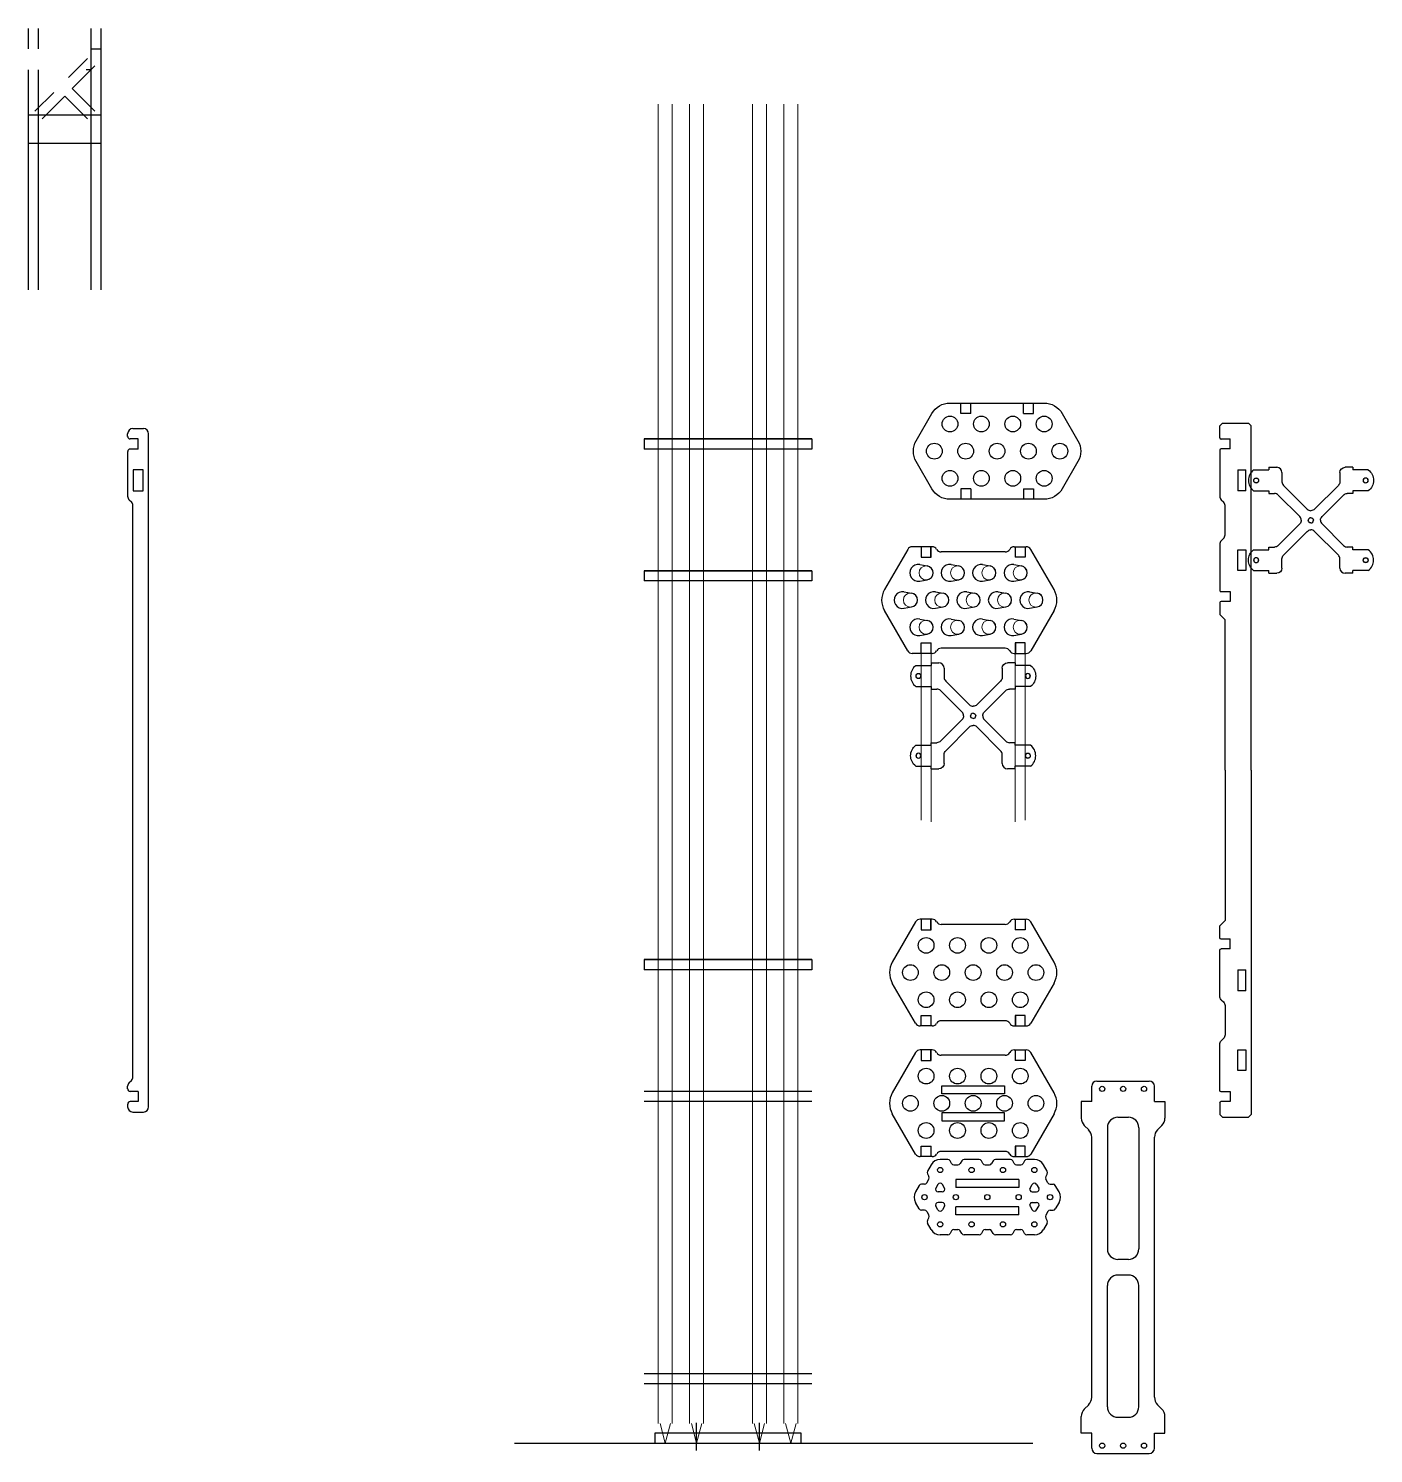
# Model space of a CAD drawing. Header units: inches. Extents: x -65 to 75, y -18 to 34.
# Drawn here: x -9.07 to 23.07, y -0.3 to 33.76 of the extents above; entities that cross this region are included whole.
import ezdxf

# ---------------------------------------------------------------- set-up
doc = ezdxf.new("R2010")
doc.units = ezdxf.units.IN
doc.header["$MEASUREMENT"] = 0
doc.layers.add('CUT', color=1, linetype='Continuous')
doc.layers.add('NOPLOT', color=40, linetype='Continuous', lineweight=5)

# ---------------------------------------------------------------- blocks, each defined once
blk = doc.blocks.new('Plate')
for p, q in [((-0.87, 0.9), (-0.87, 1.15)), ((-0.63, 0.9), (-0.63, 1.15)), ((0.63, 0.9), (0.63, 1.15)), ((0.87, 0.9), (0.87, 1.15)), ((-0.63, 0.9), (-0.87, 0.9)), ((0.63, 0.9), (0.87, 0.9)), ((-0.87, -0.9), (-0.87, -1.15)), ((-0.63, -0.9), (-0.87, -0.9)), ((-0.63, -0.9), (-0.63, -1.15)), ((0.63, -0.9), (0.63, -1.15)), ((0.63, -0.9), (0.87, -0.9)), ((0.87, -0.9), (0.87, -1.15))]:
    blk.add_line(p, q)
blk.add_lwpolyline([(-1.125, 1.15), (1.125, 1.15, -0.267949), (1.558, 0.9), (1.933, 0.25, -0.267949), (1.933, -0.25), (1.558, -0.9, -0.267949), (1.125, -1.15), (-1.125, -1.15, -0.267949), (-1.558, -0.9), (-1.933, -0.25, -0.267949), (-1.933, 0.25), (-1.558, 0.9, -0.267949)], format="xyb", close=True)
for centre in [(-1.125, 0.65), (-0.375, 0.65), (0.375, 0.65), (1.125, 0.65), (-1.5, 0), (-0.75, 0), (0, 0), (0.75, 0), (1.5, 0), (-1.125, -0.65), (-0.375, -0.65), (0.375, -0.65), (1.125, -0.65)]:
    blk.add_circle(centre, 0.188)
blk = doc.blocks.new('Arrow')
blk.add_line((-3.605, 0), (5.784, 0))
at = {"layer": 'NOPLOT'}
for p, q in [((-0.168, 32), (-0.168, 0.467)), ((0.168, 32), (0.168, 0.467)), ((-0.125, 0.467), (0, 0)), ((0.125, 0.467), (0, 0))]:
    blk.add_line(p, q, dxfattribs=at)
blk = doc.blocks.new('ShearBrace_Quarter')
for p, q in [((-1.37, 1.203), (-1.005, 1.203)), ((-1.005, 1.266), (-1.005, 1.203)), ((-1.005, 1.266), (-0.818, 1.266)), ((-1.005, 1.203), (-1.005, 1.203)), ((-0.693, 1.141), (-0.693, 0.921)), ((-1.37, 0.703), (-1.005, 0.703)), ((-1.005, 0.703), (-1.005, 0.641)), ((-0.656, 0.833), (-0.088, 0.265)), ((-1.005, 0.641), (-0.869, 0.641)), ((-0.781, 0.604), (-0.265, 0.088))]:
    blk.add_line(p, q)
blk.add_circle((-1.308, 0.953), 0.0575)
for centre, radius, start, end in [((-1.183, 0.953), 0.312, 126.8699, 233.1301), ((-0.818, 1.141), 0.125, 0, 90), ((-0.567, 0.921), 0.125, 180, 225), ((-0.869, 0.516), 0.125, 45, 90), ((-0.354, 0), 0.125, 0, 45), ((0, 0.354), 0.125, 225, 270), ((0, 0), 0.0625, 90, 180)]:
    blk.add_arc(centre, radius, start, end)
at = {"layer": 'NOPLOT'}
blk.add_circle((-1.308, 0.953), 0.0625, dxfattribs=at)
blk = doc.blocks.new('ShearBrace')
at = {"layer": 'CUT'}
blk.add_blockref('ShearBrace_Quarter', (0, 0), dxfattribs=at)
at = {"layer": 'CUT', "xscale": -1}
blk.add_blockref('ShearBrace_Quarter', (0, 0), dxfattribs=at)
at = {"layer": 'CUT', "xscale": -1, "rotation": 180}
blk.add_blockref('ShearBrace_Quarter', (0, 0), dxfattribs=at)
at = {"layer": 'CUT', "rotation": 180}
blk.add_blockref('ShearBrace_Quarter', (0, 0), dxfattribs=at)
blk = doc.blocks.new('PlateElevation')
for p, q in [((-2, 0.24), (2, 0.24)), ((-2, 0.24), (-2, 0)), ((2, 0.24), (-2, 0.24)), ((2, 0), (-2, 0)), ((2, 0.24), (2, 0))]:
    blk.add_line(p, q)
blk = doc.blocks.new('CatchPlate')
for p, q in [((-0.945, -0.25), (-1.125, -0.25)), ((-0.854, -0.344), (-0.89, -0.281)), ((-0.61, -0.281), (-0.646, -0.344)), ((-0.195, -0.25), (-0.555, -0.25)), ((-0.104, -0.344), (-0.14, -0.281)), ((0.14, -0.281), (0.104, -0.344)), ((0.555, -0.25), (0.195, -0.25)), ((0.646, -0.344), (0.61, -0.281)), ((0.89, -0.281), (0.854, -0.344)), ((1.125, -0.25), (0.945, -0.25)), ((-1.342, -0.375), (-1.432, -0.531)), ((-1.432, -0.594), (-1.396, -0.656)), ((-0.8, -0.375), (-0.7, -0.375)), ((-0.05, -0.375), (0.05, -0.375)), ((0.7, -0.375), (0.8, -0.375)), ((1.432, -0.531), (1.342, -0.375)), ((1.432, -0.594), (1.396, -0.656)), ((-1.626, -0.868), (-1.717, -1.025)), ((-1.5, -0.837), (-1.572, -0.837)), ((-1.446, -0.806), (-1.396, -0.719)), ((-1.179, -0.844), (-1.229, -0.931)), ((-1.021, -0.931), (-1.071, -0.844)), ((0.75, -0.73), (-0.75, -0.73)), ((-0.75, -0.73), (-0.75, -0.92)), ((0.75, -0.92), (-0.75, -0.92)), ((0.75, -0.73), (0.75, -0.92)), ((1.021, -0.931), (1.071, -0.844)), ((1.179, -0.844), (1.229, -0.931)), ((1.446, -0.806), (1.396, -0.719)), ((1.5, -0.837), (1.572, -0.837)), ((1.717, -1.025), (1.626, -0.868)), ((-1.626, -1.431), (-1.717, -1.275)), ((-1.075, -1.025), (-1.175, -1.025)), ((-1.075, -1.275), (-1.175, -1.275)), ((1.075, -1.025), (1.175, -1.025)), ((1.075, -1.275), (1.175, -1.275)), ((1.717, -1.275), (1.626, -1.431)), ((-1.5, -1.462), (-1.572, -1.462)), ((-1.446, -1.493), (-1.396, -1.58)), ((-1.432, -1.705), (-1.396, -1.643)), ((-1.179, -1.455), (-1.229, -1.368)), ((-1.021, -1.368), (-1.071, -1.455)), ((0.75, -1.379), (-0.75, -1.379)), ((-0.75, -1.569), (-0.75, -1.379)), ((0.75, -1.569), (-0.75, -1.569)), ((0.75, -1.569), (0.75, -1.379)), ((1.021, -1.368), (1.071, -1.455)), ((1.179, -1.455), (1.229, -1.368)), ((1.446, -1.493), (1.396, -1.58)), ((1.432, -1.705), (1.396, -1.643)), ((1.5, -1.462), (1.572, -1.462)), ((-1.342, -1.924), (-1.432, -1.768)), ((-0.854, -1.955), (-0.89, -2.018)), ((-0.8, -1.924), (-0.7, -1.924)), ((-0.61, -2.018), (-0.646, -1.955)), ((-0.104, -1.955), (-0.14, -2.018)), ((-0.05, -1.924), (0.05, -1.924)), ((0.14, -2.018), (0.104, -1.955)), ((0.646, -1.955), (0.61, -2.018)), ((0.7, -1.924), (0.8, -1.924)), ((0.89, -2.018), (0.854, -1.955)), ((1.432, -1.768), (1.342, -1.924)), ((-0.945, -2.049), (-1.125, -2.049)), ((-0.195, -2.049), (-0.555, -2.049)), ((0.555, -2.049), (0.195, -2.049)), ((1.125, -2.049), (0.945, -2.049))]:
    blk.add_line(p, q)
for centre in [(-1.125, -0.5), (-0.375, -0.5), (0.375, -0.5), (1.125, -0.5), (-1.5, -1.15), (-0.75, -1.15), (0, -1.15), (0.75, -1.15), (1.5, -1.15), (-1.125, -1.799), (-0.375, -1.799), (0.375, -1.799), (1.125, -1.799)]:
    blk.add_circle(centre, 0.0625)
for centre, radius, start, end in [((-1.125, -0.5), 0.25, 90, 150), ((-0.945, -0.313), 0.0625, 30, 90), ((-0.555, -0.313), 0.0625, 90, 150), ((-0.195, -0.313), 0.0625, 30, 90), ((0.195, -0.313), 0.0625, 90, 150), ((0.555, -0.313), 0.0625, 30, 90), ((0.945, -0.313), 0.0625, 90, 150), ((1.125, -0.5), 0.25, 30, 90), ((-1.378, -0.563), 0.0625, 150, 210), ((-1.45, -0.688), 0.0625, 330, 30), ((-0.8, -0.313), 0.0625, 210, 270), ((-0.7, -0.313), 0.0625, 270, 330), ((-0.05, -0.313), 0.0625, 210, 270), ((0.05, -0.313), 0.0625, 270, 330), ((0.7, -0.313), 0.0625, 210, 270), ((0.8, -0.313), 0.0625, 270, 330), ((1.45, -0.688), 0.0625, 150, 210), ((1.378, -0.563), 0.0625, 330, 30), ((-1.572, -0.9), 0.0625, 90, 150), ((-1.5, -0.775), 0.0625, 270, 330), ((-1.175, -0.962), 0.0625, 150, 270), ((-1.125, -0.875), 0.0625, 30, 150), ((-1.075, -0.962), 0.0625, 270, 30), ((1.075, -0.962), 0.0625, 150, 270), ((1.125, -0.875), 0.0625, 30, 150), ((1.175, -0.962), 0.0625, 270, 30), ((1.5, -0.775), 0.0625, 210, 270), ((1.572, -0.9), 0.0625, 30, 90), ((-1.5, -1.15), 0.25, 150, 210), ((-1.175, -1.337), 0.0625, 90, 210), ((-1.075, -1.337), 0.0625, 330, 90), ((1.075, -1.337), 0.0625, 90, 210), ((1.175, -1.337), 0.0625, 330, 90), ((1.5, -1.15), 0.25, 330, 30), ((-1.572, -1.4), 0.0625, 210, 270), ((-1.5, -1.525), 0.0625, 30, 90), ((-1.45, -1.612), 0.0625, 330, 30), ((-1.125, -1.424), 0.0625, 210, 330), ((1.125, -1.424), 0.0625, 210, 330), ((1.45, -1.612), 0.0625, 150, 210), ((1.5, -1.525), 0.0625, 90, 150), ((1.572, -1.4), 0.0625, 270, 330), ((-1.378, -1.737), 0.0625, 150, 210), ((-1.125, -1.799), 0.25, 210, 270), ((-0.945, -1.987), 0.0625, 270, 330), ((-0.8, -1.987), 0.0625, 90, 150), ((-0.7, -1.987), 0.0625, 30, 90), ((-0.555, -1.987), 0.0625, 210, 270), ((-0.195, -1.987), 0.0625, 270, 330), ((-0.05, -1.987), 0.0625, 90, 150), ((0.05, -1.987), 0.0625, 30, 90), ((0.195, -1.987), 0.0625, 210, 270), ((0.555, -1.987), 0.0625, 270, 330), ((0.7, -1.987), 0.0625, 90, 150), ((0.8, -1.987), 0.0625, 30, 90), ((0.945, -1.987), 0.0625, 210, 270), ((1.125, -1.799), 0.25, 270, 330), ((1.378, -1.737), 0.0625, 330, 30)]:
    blk.add_arc(centre, radius, start, end)
blk = doc.blocks.new('24_Notch')
for p, q in [((-0.12, 0), (0.12, 0)), ((-0.115, -0.25), (-0.115, 0)), ((0.115, 0), (0.115, -0.25))]:
    blk.add_line(p, q)
at = {"layer": 'NOPLOT'}
for p, q in [((-0.12, -0.25), (-0.12, 0)), ((0.12, 0), (0.12, -0.25))]:
    blk.add_line(p, q, dxfattribs=at)
blk = doc.blocks.new('MidPlate')
for p, q in [((-1.378, 1.212), (-1.933, 0.25)), ((-0.981, 1.275), (-1.269, 1.275)), ((-0.872, 1.212), (-0.872, 1.212)), ((0.764, 1.15), (-0.764, 1.15)), ((0.872, 1.212), (0.872, 1.212)), ((0.981, 1.275), (1.269, 1.275)), ((1.933, 0.25), (1.378, 1.212)), ((-1.378, -1.212), (-1.933, -0.25)), ((1.933, -0.25), (1.378, -1.212)), ((-0.981, -1.275), (-1.269, -1.275)), ((-0.872, -1.212), (-0.872, -1.212)), ((0.764, -1.15), (-0.764, -1.15)), ((0.872, -1.212), (0.872, -1.212)), ((0.981, -1.275), (1.269, -1.275))]:
    blk.add_line(p, q)
for centre in [(-1.125, 0.65), (-0.375, 0.65), (0.375, 0.65), (1.125, 0.65), (-1.5, 0), (-0.75, 0), (0, 0), (0.75, 0), (1.5, 0), (-1.125, -0.65), (-0.375, -0.65), (0.375, -0.65), (1.125, -0.65)]:
    blk.add_circle(centre, 0.188)
for centre, radius, start, end in [((-1.269, 1.15), 0.125, 90, 150), ((-0.981, 1.15), 0.125, 30, 90), ((-0.764, 1.275), 0.125, 210, 270), ((0.764, 1.275), 0.125, 270, 330), ((0.981, 1.15), 0.125, 90, 150), ((1.269, 1.15), 0.125, 30, 90), ((-1.5, 0), 0.5, 150, 210), ((1.5, 0), 0.5, 330, 30), ((-1.269, -1.15), 0.125, 210, 270), ((-0.981, -1.15), 0.125, 270, 330), ((-0.764, -1.275), 0.125, 90, 150), ((0.764, -1.275), 0.125, 30, 90), ((0.981, -1.15), 0.125, 210, 270), ((1.269, -1.15), 0.125, 270, 330)]:
    blk.add_arc(centre, radius, start, end)
at = {"layer": 'CUT', "xscale": -1, "rotation": 180}
blk.add_blockref('24_Notch', (-1.125, 1.025), dxfattribs=at)
at = {"layer": 'CUT', "rotation": 180}
blk.add_blockref('24_Notch', (1.125, 1.025), dxfattribs=at)
at = {"layer": 'CUT'}
blk.add_blockref('24_Notch', (-1.125, -1.025), dxfattribs=at)
at = {"layer": 'CUT', "xscale": -1}
blk.add_blockref('24_Notch', (1.125, -1.025), dxfattribs=at)
blk = doc.blocks.new('Spacer')
for p, q in [((-0.75, -0.24), (-0.75, 0.125)), ((-0.625, 0.25), (0.625, 0.25)), ((0.75, -0.24), (0.75, 0.125)), ((-0.75, -0.24), (-1, -0.24)), ((-0.75, -0.24), (-1, -0.24)), ((-1, -0.24), (-1, -0.636)), ((0.75, -0.24), (1, -0.24)), ((1, -0.24), (1, -0.636)), ((-0.125, -0.615), (0.125, -0.615)), ((-0.927, -0.813), (-0.823, -0.917)), ((-0.375, -0.865), (-0.375, -3.764)), ((0.375, -0.865), (0.375, -3.764)), ((0.927, -0.813), (0.823, -0.917)), ((-0.75, -7.31), (-0.75, -1.094)), ((0.75, -7.31), (0.75, -1.094)), ((0.125, -4.014), (-0.125, -4.014)), ((0.125, -4.389), (-0.125, -4.389)), ((-0.375, -7.538), (-0.375, -4.639)), ((0.375, -7.538), (0.375, -4.639)), ((-0.927, -7.59), (-0.823, -7.486)), ((0.927, -7.59), (0.823, -7.486)), ((-1, -8.163), (-1, -7.767)), ((-0.125, -7.788), (0.125, -7.788)), ((1, -8.163), (1, -7.767)), ((-0.75, -8.163), (-1, -8.163)), ((-0.75, -8.163), (-1, -8.163)), ((-0.75, -8.528), (-0.75, -8.163)), ((0.75, -8.528), (0.75, -8.163)), ((0.75, -8.163), (1, -8.163)), ((-0.625, -8.653), (0.625, -8.653))]:
    blk.add_line(p, q)
for centre in [(-0.5, 0.062), (0, 0.062), (0.5, 0.062), (-0.5, -8.466), (0, -8.466), (0.5, -8.466)]:
    blk.add_circle(centre, 0.0625)
for centre, radius, start, end in [((-0.625, 0.125), 0.125, 90, 180), ((0.625, 0.125), 0.125, 0, 90), ((-0.75, -0.636), 0.25, 180, 225), ((-0.125, -0.865), 0.25, 90, 180), ((0.125, -0.865), 0.25, 0, 90), ((0.75, -0.636), 0.25, 315, 0), ((-1, -1.094), 0.25, 0, 45), ((1, -1.094), 0.25, 135, 180), ((-0.125, -3.764), 0.25, 180, 270), ((0.125, -3.764), 0.25, 270, 360), ((-0.125, -4.639), 0.25, 90, 180), ((0.125, -4.639), 0.25, 0, 90), ((-1, -7.31), 0.25, 315, 0), ((1, -7.31), 0.25, 180, 225), ((-0.75, -7.767), 0.25, 135, 180), ((-0.125, -7.538), 0.25, 180, 270), ((0.125, -7.538), 0.25, 270, 0), ((0.75, -7.767), 0.25, 0, 45), ((-0.625, -8.528), 0.125, 180, 270), ((0.625, -8.528), 0.125, 270, 0)]:
    blk.add_arc(centre, radius, start, end)
blk = doc.blocks.new('Notch')
for p, q in [((-0.153, 0.197), (0.029, 0.165)), ((-0.153, -0.197), (0.029, -0.165))]:
    blk.add_line(p, q)
for centre, radius, start, end in [((-0.188, 0), 0.2, 80.0183, 279.9817), ((0, 0), 0.168, 279.9817, 80.0183)]:
    blk.add_arc(centre, radius, start, end)
blk = doc.blocks.new('TopPlate2')
for p, q in [((-3.565, 1.212), (-4.121, 0.25)), ((-2.981, 1.275), (-3.457, 1.275)), ((-2.872, 1.212), (-2.872, 1.212)), ((-1.236, 1.15), (-2.764, 1.15)), ((-1.128, 1.212), (-1.128, 1.212)), ((-1.019, 1.275), (-0.731, 1.275)), ((-0.067, 0.25), (-0.622, 1.212)), ((-3.565, -1.212), (-4.121, -0.25)), ((-0.067, -0.25), (-0.622, -1.212)), ((-2.981, -1.275), (-3.457, -1.275)), ((-2.872, -1.212), (-2.872, -1.212)), ((-1.236, -1.15), (-2.764, -1.15)), ((-1.128, -1.212), (-1.128, -1.212)), ((-1.019, -1.275), (-0.731, -1.275))]:
    blk.add_line(p, q)
for centre, radius, start, end in [((-3.457, 1.15), 0.125, 90, 150), ((-2.981, 1.15), 0.125, 30, 90), ((-2.764, 1.275), 0.125, 210, 270), ((-1.236, 1.275), 0.125, 270, 330), ((-1.019, 1.15), 0.125, 90, 150), ((-0.731, 1.15), 0.125, 30, 90), ((-3.687, 0), 0.5, 150, 210), ((-0.5, 0), 0.5, 330, 30), ((-3.457, -1.15), 0.125, 210, 270), ((-2.981, -1.15), 0.125, 270, 330), ((-2.764, -1.275), 0.125, 90, 150), ((-1.236, -1.275), 0.125, 30, 90), ((-1.019, -1.15), 0.125, 210, 270), ((-0.731, -1.15), 0.125, 270, 330)]:
    blk.add_arc(centre, radius, start, end)
at = {"layer": 'NOPLOT'}
for centre in [(-3.125, 0.65), (-2.375, 0.65), (-1.625, 0.65), (-0.875, 0.65), (-3.5, 0), (-2.75, 0), (-2, 0), (-1.25, 0), (-0.5, 0), (-3.125, -0.65), (-2.375, -0.65), (-1.625, -0.65), (-0.875, -0.65)]:
    blk.add_circle(centre, 0.168, dxfattribs=at)
at = {"layer": 'CUT', "xscale": -1, "rotation": 180}
blk.add_blockref('24_Notch', (-3.125, 1.025), dxfattribs=at)
at = {"layer": 'CUT', "rotation": 180}
blk.add_blockref('24_Notch', (-0.875, 1.025), dxfattribs=at)
at = {"layer": 'CUT'}
for name, p in [('Notch', (-3.125, 0.65)), ('Notch', (-2.375, 0.65)), ('Notch', (-1.625, 0.65)), ('Notch', (-0.875, 0.65)), ('Notch', (-3.5, 0)), ('Notch', (-2.75, 0)), ('Notch', (-2, 0)), ('Notch', (-1.25, 0)), ('Notch', (-0.5, 0)), ('Notch', (-3.125, -0.65)), ('Notch', (-2.375, -0.65)), ('Notch', (-1.625, -0.65)), ('Notch', (-0.875, -0.65)), ('24_Notch', (-3.125, -1.025))]:
    blk.add_blockref(name, p, dxfattribs=at)
at = {"layer": 'CUT', "xscale": -1}
blk.add_blockref('24_Notch', (-0.875, -1.025), dxfattribs=at)
blk = doc.blocks.new('TabCut_1950')
at = {"layer": 'CUT'}
blk.add_lwpolyline([(0.095, 0.245), (-0.095, 0.245), (-0.095, -0.245), (0.095, -0.245)], close=True, dxfattribs=at)
blk = doc.blocks.new('Rib')
for p, q in [((-0.5, 15.278), (-0.437, 15.341)), ((-0.437, 15.341), (0.188, 15.341)), ((0.188, 15.341), (0.25, 15.278)), ((-0.5, 14.992), (-0.5, 15.278)), ((0.25, 7.047), (0.25, 15.278)), ((-0.5, 14.7), (-0.5, 13.601)), ((-0.25, 14.961), (-0.469, 14.961)), ((-0.25, 14.731), (-0.469, 14.731)), ((-0.25, 14.726), (-0.25, 14.966)), ((-0.463, 13.512), (-0.412, 13.461)), ((-0.375, 12.673), (-0.375, 13.372)), ((-0.5, 12.444), (-0.5, 11.346)), ((-0.463, 12.533), (-0.412, 12.585)), ((-0.25, 11.314), (-0.469, 11.314)), ((-0.25, 11.319), (-0.25, 11.079)), ((-0.5, 11.053), (-0.5, 10.767)), ((-0.25, 11.084), (-0.469, 11.084)), ((-0.5, 10.767), (-0.375, 10.642)), ((-0.375, 7.047), (-0.375, 10.642))]:
    blk.add_line(p, q)
for centre, radius, start, end in [((-0.469, 14.992), 0.0312, 180, 270), ((-0.469, 14.7), 0.0312, 90, 180), ((-0.375, 13.601), 0.125, 180, 225), ((-0.5, 13.372), 0.125, 0, 45), ((-0.5, 12.673), 0.125, 315, 0), ((-0.375, 12.444), 0.125, 135, 180), ((-0.469, 11.346), 0.0312, 180, 270), ((-0.469, 11.053), 0.0312, 90, 180), ((-0.469, 11.053), 0.0312, 90, 180)]:
    blk.add_arc(centre, radius, start, end)
at = {"layer": 'NOPLOT'}
for p, q in [((-0.25, 14.966), (-0.437, 14.966)), ((-0.25, 14.726), (-0.437, 14.726)), ((-0.07, 14.226), (0.125, 14.226)), ((-0.07, 13.726), (-0.07, 14.226)), ((0.125, 14.226), (0.125, 13.726)), ((-0.07, 13.726), (0.125, 13.726)), ((-0.07, 12.319), (0.125, 12.319)), ((-0.07, 12.319), (-0.07, 11.819)), ((0.125, 11.819), (0.125, 12.319)), ((-0.07, 11.819), (0.125, 11.819)), ((-0.25, 11.319), (-0.437, 11.319)), ((-0.25, 11.079), (-0.437, 11.079))]:
    blk.add_line(p, q, dxfattribs=at)
blk.add_blockref('TabCut_1950', (0.028, 13.976))
at = {"xscale": -1, "rotation": 180}
blk.add_blockref('TabCut_1950', (0.028, 12.069), dxfattribs=at)
blk = doc.blocks.new('VerticalStrut')
at = {"layer": 'CUT'}
blk.add_blockref('Rib', (0, -7.047), dxfattribs=at)
at = {"layer": 'CUT', "xscale": -1, "rotation": 180}
blk.add_blockref('Rib', (0, 7.047), dxfattribs=at)

msp = doc.modelspace()

# ---------------------------------------------------------------- linework, layer by layer
for p, q in [((-9.071, 33.279), (-9.071, 33.763)), ((-8.831, 33.279), (-8.831, 33.763)), ((-7.571, 27.513), (-7.571, 33.763)), ((-7.331, 27.513), (-7.331, 33.763)), ((-7.659, 33.044), (-8.112, 32.591)), ((-7.571, 33.279), (-7.331, 33.279)), ((-9.071, 27.513), (-9.071, 32.779)), ((-8.831, 27.513), (-8.831, 32.779)), ((-7.482, 32.867), (-8.024, 32.326)), ((-7.571, 32.779), (-7.696, 32.779)), ((-8.466, 32.237), (-8.919, 31.784)), ((-8.201, 32.149), (-8.742, 31.607)), ((-8.201, 32.149), (-7.659, 31.607)), ((-8.024, 32.326), (-7.482, 31.784)), ((-9.071, 31.696), (-7.331, 31.696)), ((-9.071, 31.019), (-7.331, 31.019)), ((-6.576, 24.201), (-6.326, 24.201)), ((-6.701, 24.014), (-6.701, 24.076)), ((-6.451, 23.951), (-6.638, 23.951)), ((-6.451, 23.711), (-6.451, 23.951)), ((-6.201, 7.989), (-6.201, 24.076)), ((-6.701, 23.649), (-6.701, 22.586)), ((-6.451, 23.711), (-6.638, 23.711)), ((-6.571, 23.211), (-6.571, 22.711)), ((-6.331, 23.211), (-6.571, 23.211)), ((-6.331, 22.711), (-6.331, 23.211)), ((-6.664, 22.498), (-6.612, 22.446)), ((-6.571, 22.711), (-6.331, 22.711)), ((-6.576, 8.708), (-6.576, 22.358)), ((-6.664, 8.568), (-6.612, 8.62)), ((-6.701, 8.417), (-6.701, 8.479)), ((-6.451, 8.354), (-6.638, 8.354)), ((-6.451, 8.354), (-6.451, 8.114)), ((9.646, 8.354), (5.646, 8.354)), ((-6.701, 8.052), (-6.701, 7.989)), ((-6.451, 8.114), (-6.638, 8.114)), ((-6.576, 7.864), (-6.326, 7.864)), ((9.646, 8.114), (5.646, 8.114)), ((9.646, 1.604), (5.646, 1.604)), ((9.646, 1.364), (5.646, 1.364)), ((6.896, -0.225), (6.896, 0.433)), ((8.396, -0.225), (8.396, 0.433)), ((9.396, 0.191), (5.896, 0.191)), ((5.896, 0.191), (5.896, -0.049)), ((9.396, -0.049), (9.396, 0.191)), ((5.896, -0.049), (9.396, -0.049))]:
    msp.add_line(p, q)
for centre, radius, start, end in [((-6.576, 24.076), 0.125, 90, 180), ((-6.326, 24.076), 0.125, 0, 90), ((-6.638, 24.014), 0.0625, 180, 270), ((-6.638, 23.649), 0.0625, 90, 180), ((-6.576, 22.586), 0.125, 180, 225), ((-6.701, 22.358), 0.125, 0, 45), ((-6.576, 8.479), 0.125, 135, 180), ((-6.701, 8.708), 0.125, 315, 0), ((-6.638, 8.417), 0.0625, 180, 270), ((-6.638, 8.052), 0.0625, 90, 180), ((-6.576, 7.989), 0.125, 180, 270), ((-6.326, 7.989), 0.125, 270, 0)]:
    msp.add_arc(centre, radius, start, end)
at = {"layer": 'CUT'}
for points in [[(14.255, 8.302), (12.755, 8.302), (12.755, 8.492), (14.255, 8.492)], [(14.255, 7.843), (12.755, 7.843), (12.755, 7.653), (14.255, 7.653)]]:
    msp.add_lwpolyline(points, close=True, dxfattribs=at)
at = {"layer": 'NOPLOT'}
for p, q in [((12.26, 18.827), (12.26, 14.836)), ((12.5, 18.827), (12.5, 14.796)), ((14.51, 18.827), (14.51, 14.796)), ((14.75, 18.827), (14.75, 14.836))]:
    msp.add_line(p, q, dxfattribs=at)

# ---------------------------------------------------------------- block references
for name, p in [('Arrow', (6.146, -0.049)), ('Arrow', (6.896, -0.049)), ('Arrow', (8.396, -0.049)), ('Arrow', (9.146, -0.049)), ('VerticalStrut', (19.898, 16.033)), ('PlateElevation', (7.646, 23.711)), ('ShearBrace', (21.576, 22.008)), ('PlateElevation', (7.646, 20.559)), ('ShearBrace', (13.505, 17.333)), ('PlateElevation', (7.646, 11.266))]:
    msp.add_blockref(name, p)
at = {"layer": 'CUT'}
for name, p in [('Plate', (14.076, 23.66)), ('TopPlate2', (15.505, 20.101)), ('MidPlate', (13.505, 11.197)), ('MidPlate', (13.505, 8.072)), ('Spacer', (17.088, 8.354)), ('CatchPlate', (13.842, 6.978))]:
    msp.add_blockref(name, p, dxfattribs=at)

doc.saveas('drawing.dxf')
